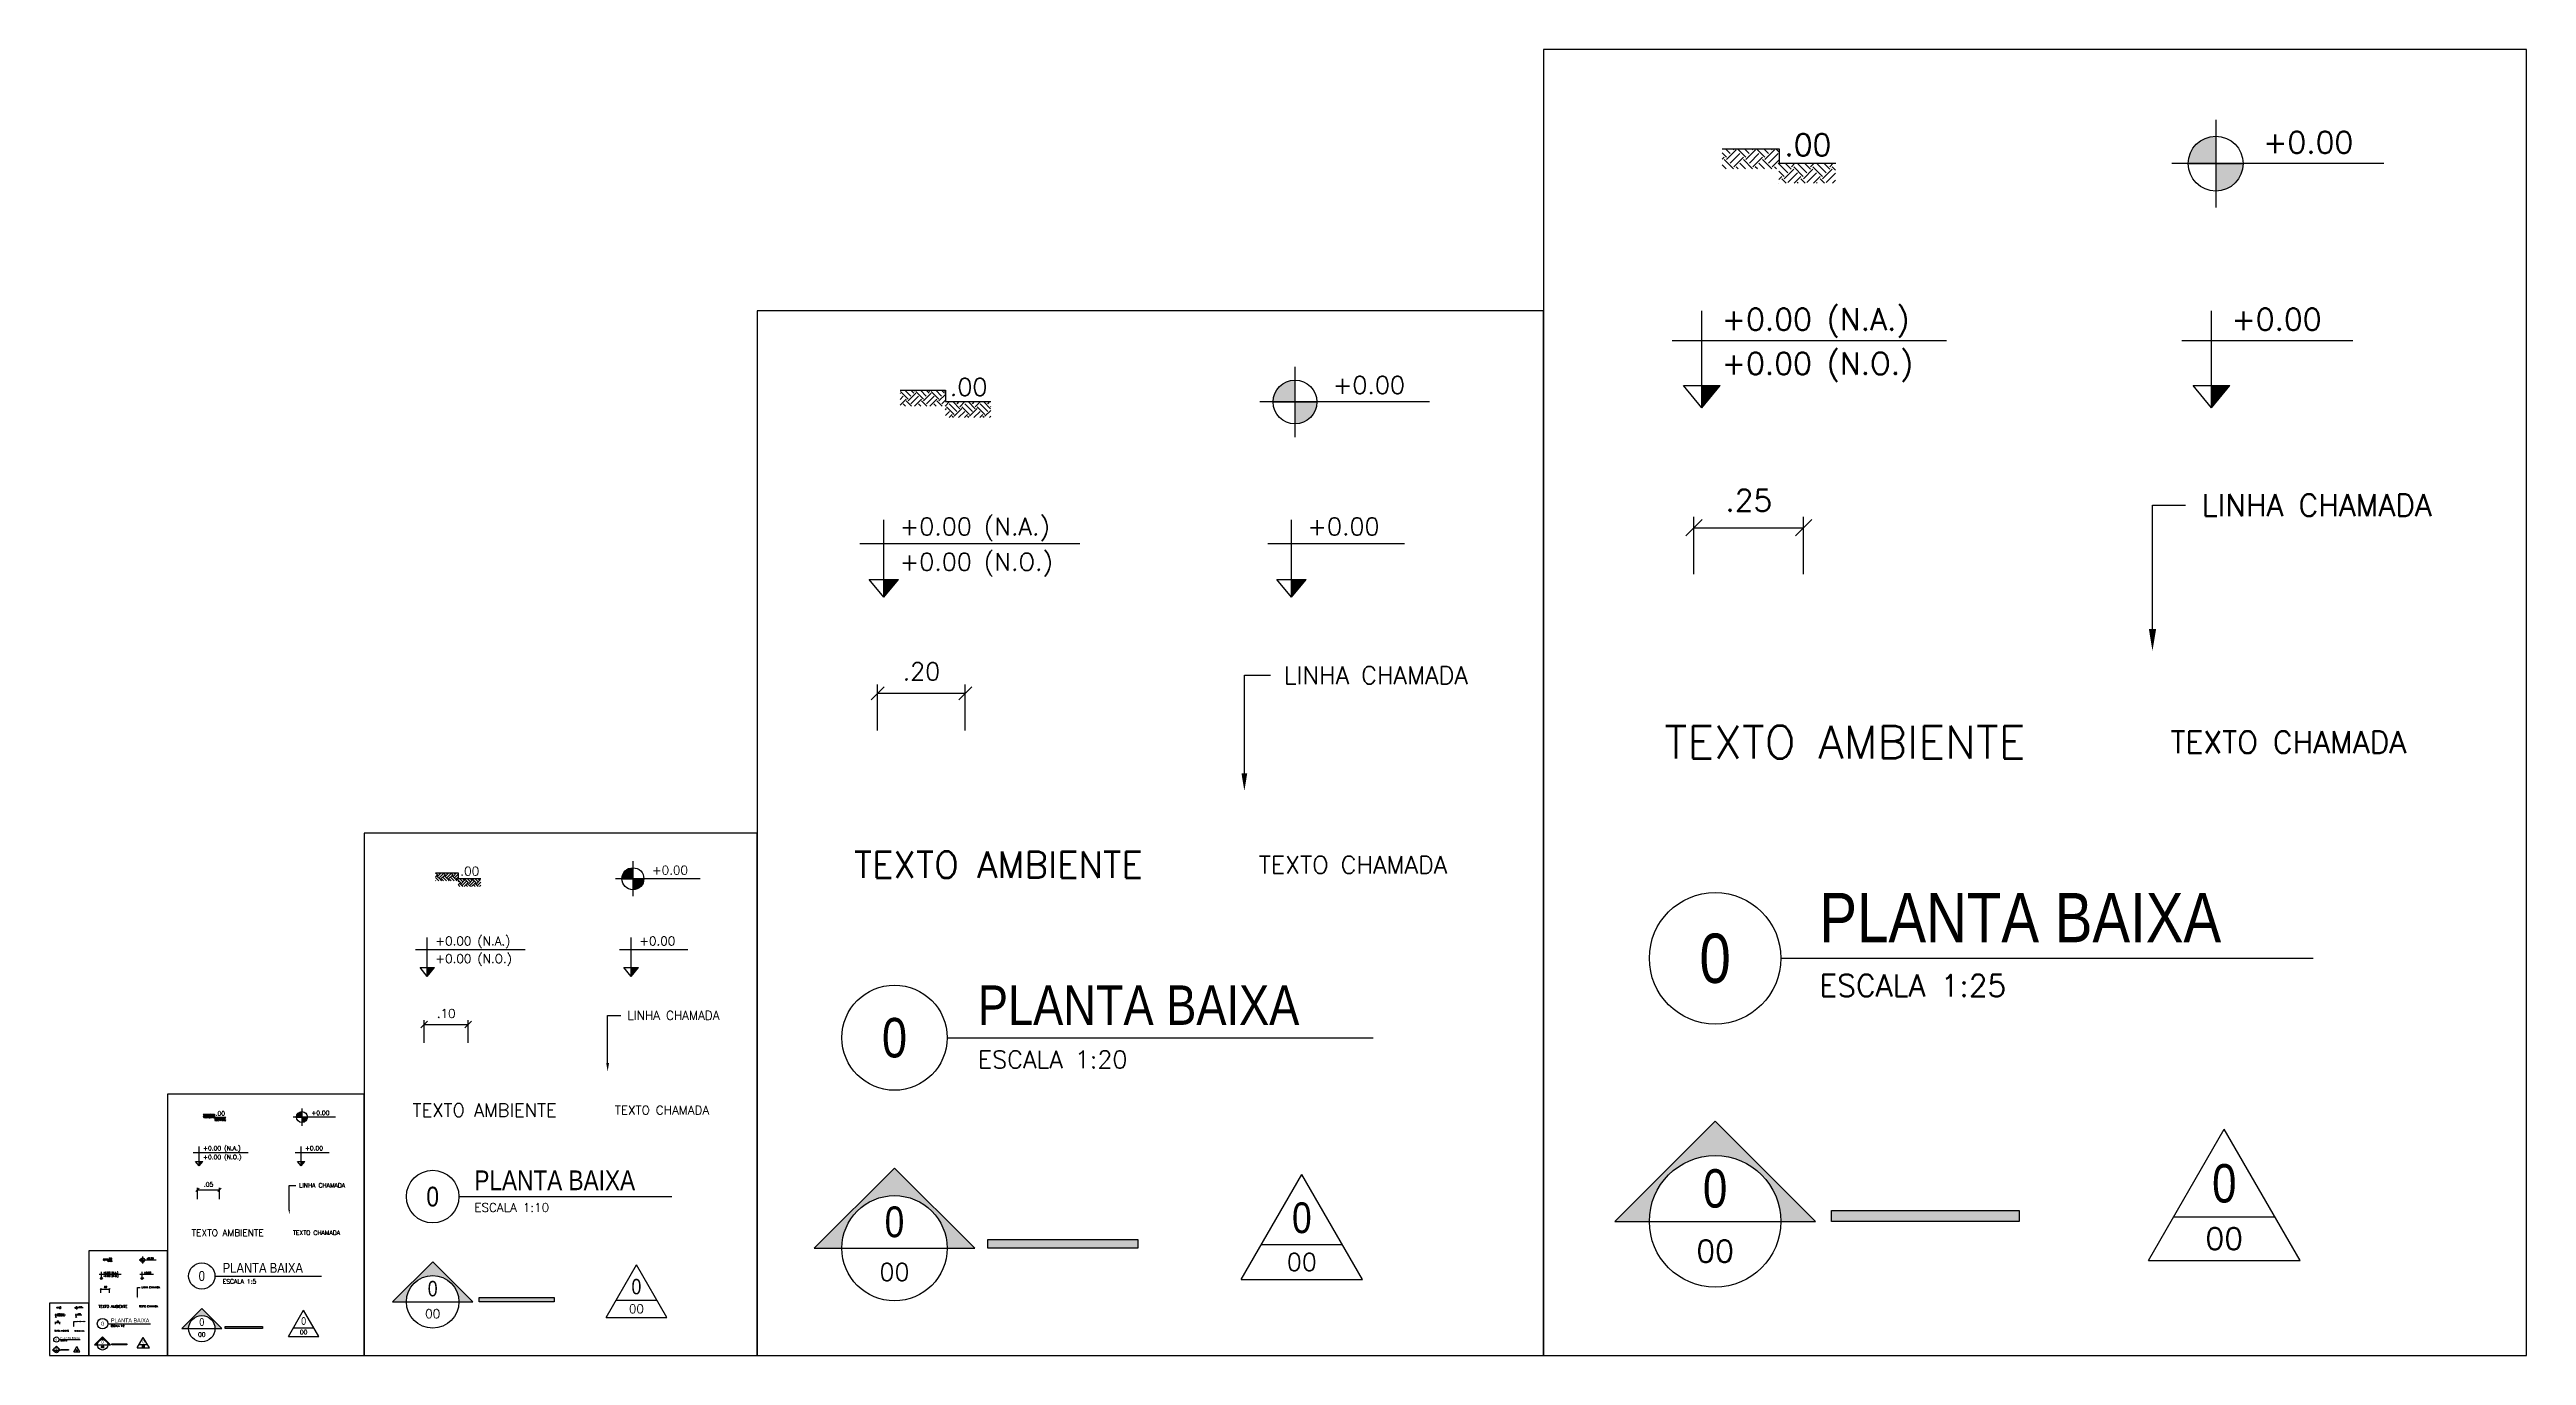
# Model space of a CAD drawing. Header units: millimetres. Extents: x 45003 to 46969, y 6653 to 6979.
# Drawn here: x 45145.95 to 45151.6, y 6860.33 to 6863.31 of the extents above; entities that cross this region are included whole.
import ezdxf
from ezdxf import colors
from ezdxf.entities.mleader import LeaderData, LeaderLine
from ezdxf.enums import TextEntityAlignment as Align
from ezdxf.math import Vec2, Vec3

# ---------------------------------------------------------------- set-up
doc = ezdxf.new("R2010")
doc.units = ezdxf.units.MM
for name, color, linetype in [('ARQ-COTAS', 30, 'Continuous'), ('ARQ-SÍMBOLOS', 2, 'Continuous'), ('ARQ-TEXTO2', 2, 'Continuous'), ('ARQ-TEXTO3', 3, 'Continuous'), ('ARQ-TEXTO4', 4, 'Continuous')]:
    doc.layers.add(name, color=color, linetype=linetype)
doc.styles.add('ARIAL', font='ARIALN.TTF', dxfattribs={"height": 0.18})
doc.styles.add('ROMANS', font='romans.shx')
doc.styles.add('Romans_Anot', font='romans.shx')
doc.dimstyles.new('Escala 1-1', dxfattribs={"dimscale": 0.01, "dimtxt": 0.2, "dimasz": 0.15, "dimexe": 0.1, "dimexo": 0.2, "dimgap": 0.15, "dimtad": 1, "dimzin": 4, "dimdsep": 46, "dimtxsty": 'Romans_Anot', "dimblk": 'OBLIQUE', "dimcen": 0.25, "dimclrd": 256, "dimclre": 256, "dimclrt": 2, "dimadec": 0, "dimazin": 0, "dimtfac": 1, "dimtix": 1, "dimtmove": 2, "dimatfit": 3, "dimfxl": 0, "dimlwd": -1, "dimlwe": -1, "dimarcsym": 0})
doc.dimstyles.new('Escala 1-10', dxfattribs={"dimscale": 0.1, "dimtxt": 0.2, "dimasz": 0.15, "dimexe": 0.1, "dimexo": 0.2, "dimgap": 0.15, "dimtad": 1, "dimzin": 4, "dimdsep": 46, "dimtxsty": 'Romans_Anot', "dimblk": 'OBLIQUE', "dimcen": 0.25, "dimclrd": 256, "dimclre": 256, "dimclrt": 2, "dimadec": 0, "dimazin": 0, "dimtfac": 1, "dimtix": 1, "dimtmove": 2, "dimatfit": 3, "dimfxl": 0, "dimlwd": -1, "dimlwe": -1, "dimarcsym": 0})
doc.dimstyles.new('Escala 1-2', dxfattribs={"dimscale": 0.02, "dimtxt": 0.2, "dimasz": 0.15, "dimexe": 0.1, "dimexo": 0.2, "dimgap": 0.15, "dimtad": 1, "dimzin": 4, "dimdsep": 46, "dimtxsty": 'Romans_Anot', "dimblk": 'OBLIQUE', "dimcen": 0.25, "dimclrd": 256, "dimclre": 256, "dimclrt": 2, "dimadec": 0, "dimazin": 0, "dimtfac": 1, "dimtix": 1, "dimtmove": 2, "dimatfit": 3, "dimfxl": 0, "dimlwd": -1, "dimlwe": -1, "dimarcsym": 0})
doc.dimstyles.new('Escala 1-20', dxfattribs={"dimscale": 0.2, "dimtxt": 0.2, "dimasz": 0.15, "dimexe": 0.1, "dimexo": 0.2, "dimgap": 0.15, "dimtad": 1, "dimzin": 4, "dimdsep": 46, "dimtxsty": 'Romans_Anot', "dimblk": 'OBLIQUE', "dimcen": 0.25, "dimclrd": 256, "dimclre": 256, "dimclrt": 2, "dimadec": 0, "dimazin": 0, "dimtfac": 1, "dimtix": 1, "dimtmove": 2, "dimatfit": 3, "dimfxl": 0, "dimlwd": -1, "dimlwe": -1, "dimarcsym": 0})
doc.dimstyles.new('Escala 1-25', dxfattribs={"dimscale": 0.25, "dimtxt": 0.2, "dimasz": 0.15, "dimexe": 0.1, "dimexo": 0.2, "dimgap": 0.15, "dimtad": 1, "dimzin": 4, "dimdsep": 46, "dimtxsty": 'Romans_Anot', "dimblk": 'OBLIQUE', "dimcen": 0.25, "dimclrd": 256, "dimclre": 256, "dimclrt": 2, "dimadec": 0, "dimazin": 0, "dimtfac": 1, "dimtix": 1, "dimtmove": 2, "dimatfit": 3, "dimfxl": 0, "dimlwd": -1, "dimlwe": -1, "dimarcsym": 0})
doc.dimstyles.new('Escala 1-5', dxfattribs={"dimscale": 0.05, "dimtxt": 0.2, "dimasz": 0.15, "dimexe": 0.1, "dimexo": 0.2, "dimgap": 0.15, "dimtad": 1, "dimzin": 4, "dimdsep": 46, "dimtxsty": 'Romans_Anot', "dimblk": 'OBLIQUE', "dimcen": 0.25, "dimclrd": 256, "dimclre": 256, "dimclrt": 2, "dimadec": 0, "dimazin": 0, "dimtfac": 1, "dimtix": 1, "dimtmove": 2, "dimatfit": 3, "dimfxl": 0, "dimlwd": -1, "dimlwe": -1, "dimarcsym": 0})

msp = doc.modelspace()

# ---------------------------------------------------------------- texts
at = {"layer": 'ARQ-TEXTO2', "attachment_point": 1, "style": 'ROMANS'}
for insert, char_height in [((45150.7909, 6861.7545), 0.05), ((45148.7111, 6861.4697), 0.04), ((45147.2422, 6860.9001), 0.02), ((45146.5077, 6860.6153), 0.01), ((45146.1567, 6860.4444), 0.004), ((45146.0098, 6860.3874), 0.002)]:
    msp.add_mtext('TEXTO CHAMADA', dxfattribs=dict(at, insert=insert, char_height=char_height))
at = {"layer": 'ARQ-TEXTO3', "attachment_point": 5, "style": 'ROMANS'}
for insert, char_height in [((45150.0482, 6861.7297), 0.075), ((45148.1169, 6861.4498), 0.06), ((45146.9451, 6860.8901), 0.03), ((45146.3591, 6860.6103), 0.015), ((45146.0973, 6860.4424), 0.006), ((45145.9801, 6860.3864), 0.003)]:
    msp.add_mtext('TEXTO AMBIENTE', dxfattribs=dict(at, insert=insert, char_height=char_height))

# ---------------------------------------------------------------- blocks, each defined once
blk = doc.blocks.new('_Oblique')
at = {"color": 0, "linetype": 'ByBlock', "lineweight": -2}
blk.add_line((-0.5, -0.5), (0.5, 0.5), dxfattribs=at)
blk = doc.blocks.new('*D32')
at = {"layer": 'ARQ-COTAS', "transparency": 16777216}
for p, q in [((45149.7039, 6862.1126), (45149.7039, 6862.2437)), ((45149.9539, 6862.1126), (45149.9539, 6862.2437)), ((45149.7039, 6862.2187), (45149.9539, 6862.2187))]:
    blk.add_line(p, q, dxfattribs=at)
at = {"layer": 'Defpoints', "color": 0, "transparency": 16777216}
for p in [(45149.9539, 6862.2187), (45149.7039, 6862.0626), (45149.9539, 6862.0626)]:
    blk.add_point(p, dxfattribs=at)
at = {"layer": 'ARQ-COTAS', "transparency": 16777216, "xscale": 0.0375, "yscale": 0.0375, "zscale": 0.0375, "rotation": 180}
blk.add_blockref('_Oblique', (45149.7039, 6862.2187), dxfattribs=at)
at = {"layer": 'ARQ-COTAS', "transparency": 16777216, "xscale": 0.0375, "yscale": 0.0375, "zscale": 0.0375}
blk.add_blockref('_Oblique', (45149.9539, 6862.2187), dxfattribs=at)
at = {"layer": 'ARQ-COTAS', "color": 2, "transparency": 16777216, "insert": (45149.8289, 6862.2812), "char_height": 0.05, "attachment_point": 5, "style": 'Romans_Anot'}
blk.add_mtext('.25', dxfattribs=at)
blk = doc.blocks.new('Nível_Planta')
at = {"layer": 'ARQ-SÍMBOLOS', "ltscale": 0.1}
h = blk.add_hatch(color=1, dxfattribs=at)
h.dxf.hatch_style = 1
h.paths.add_polyline_path([(-0.25, 0), (0, 0), (0, 0.25, 0.414214)])
h.paths.add_polyline_path([(0.25, 0), (0, 0), (0, -0.25, 0.414214)])
at = {"layer": 'ARQ-SÍMBOLOS', "color": 1}
for p, q in [((0, 0.4), (0, -0.4)), ((1.535, 0), (-0.4, 0))]:
    blk.add_line(p, q, dxfattribs=at)
at = {"layer": 'ARQ-SÍMBOLOS', "color": 1, "ltscale": 0.1}
blk.add_line((-0.25, 0), (0.25, 0), dxfattribs=at)
at = {"layer": 'ARQ-SÍMBOLOS', "color": 1}
blk.add_circle((0, 0), 0.25, dxfattribs=at)
at = {"layer": 'ARQ-TEXTO2', "style": 'ROMANS'}
blk.add_attdef('NIVEL-ACABADO', text='', height=0.2, dxfattribs=at).set_placement((0.432, 0.034), align=Align.BOTTOM_LEFT)
blk = doc.blocks.new('Nível_Corte')
at = {"layer": 'ARQ-SÍMBOLOS'}
h = blk.add_hatch(color=1, dxfattribs=at)
h.dxf.hatch_style = 1
h.paths.add_polyline_path([(0.167, 0.202), (0, 0.202), (0, 0)])
at = {"layer": 'ARQ-SÍMBOLOS', "color": 1}
for p, q in [((0, 0), (0, 0.884)), ((-0.271, 0.613), (2.235, 0.613)), ((-0.167, 0.202), (0.167, 0.202)), ((0, 0), (-0.167, 0.202)), ((0, 0), (0.167, 0.202))]:
    blk.add_line(p, q, dxfattribs=at)
at = {"layer": 'ARQ-TEXTO2', "style": 'ROMANS'}
for tag, p in [('NIVEL-ACABADO', (0.182, 0.647)), ('NIVEL-OSSO', (0.182, 0.244))]:
    blk.add_attdef(tag, text='', height=0.2, dxfattribs=at).set_placement(p, align=Align.BOTTOM_LEFT)
blk = doc.blocks.new('Nível_Fachada')
at = {"layer": 'ARQ-SÍMBOLOS'}
h = blk.add_hatch(color=1, dxfattribs=at)
h.dxf.hatch_style = 1
h.paths.add_polyline_path([(0.167, 0.202), (0, 0.202), (0, 0)])
at = {"layer": 'ARQ-SÍMBOLOS', "color": 1}
for p, q in [((0, 0), (0, 0.884)), ((-0.271, 0.613), (1.29, 0.613)), ((-0.167, 0.202), (0.167, 0.202)), ((0, 0), (-0.167, 0.202)), ((0, 0), (0.167, 0.202))]:
    blk.add_line(p, q, dxfattribs=at)
at = {"layer": 'ARQ-TEXTO2', "style": 'ROMANS'}
blk.add_attdef('NIVEL-ACABADO', text='', height=0.2, dxfattribs=at).set_placement((0.182, 0.647), align=Align.BOTTOM_LEFT)
blk = doc.blocks.new('Desnível')
at = {"layer": 'ARQ-SÍMBOLOS', "ltscale": 0.1}
h = blk.add_hatch(dxfattribs=at)
h.set_pattern_fill('EARTH', color=8, scale=0.0195, angle=45)
h.set_pattern_definition([(45, (-400.02996, -104.62736), (0, 0.175114994), [0.123825, -0.123825]), (45, (-400.0628, -104.59453), (0, 0.175114994), [0.123825, -0.123825]), (45, (-400.09563, -104.56169), (0, 0.175114994), [0.123825, -0.123825]), (135, (-400.09563, -104.5398), (-0.175114994, 0), [0.123825, -0.123825]), (135, (-400.0628, -104.50697), (-0.175114994, 0), [0.123825, -0.123825]), (135, (-400.02996, -104.47414), (-0.175114994, 0), [0.123825, -0.123825])])
h.paths.add_polyline_path([(-0.003, 0.13), (-0.52, 0.13), (-0.52, -0.052), (-0.003, -0.052)])
h.paths.add_polyline_path([(0.514, 0), (-0.003, 0), (-0.003, -0.182), (0.514, -0.182)])
at = {"layer": 'ARQ-SÍMBOLOS', "color": 1}
for p, q in [((-0.52, 0.13), (0, 0.13)), ((0, 0.13), (0, 0)), ((0, 0), (0.517, 0))]:
    blk.add_line(p, q, dxfattribs=at)
at = {"layer": 'ARQ-TEXTO2', "style": 'ROMANS'}
blk.add_attdef('DESNIVEL', text='', height=0.2, dxfattribs=at).set_placement((0.048, 0.007), align=Align.BOTTOM_LEFT)
blk = doc.blocks.new('*U11')
at = {"layer": 'ARQ-SÍMBOLOS'}
blk.add_line((0.6, 0), (5.458, 0), dxfattribs=at)
blk.add_circle((0, 0), 0.6, dxfattribs=at)
at = {"layer": 'ARQ-TEXTO2', "style": 'ROMANS'}
blk.add_attdef('ESCALA1', text='', height=0.2, dxfattribs=at).set_placement((0.951, -0.149), align=Align.TOP_LEFT)
at = {"layer": 'ARQ-TEXTO4', "style": 'ARIAL'}
blk.add_attdef('TITULODODESENHO', (0.951, 0.146), '', height=0.45, dxfattribs=at)
blk.add_attdef('0', text='', height=0.45, dxfattribs=at).set_placement((0, 0), align=Align.MIDDLE)
blk = doc.blocks.new('*D34')
at = {"layer": 'ARQ-COTAS', "transparency": 16777216}
for p, q in [((45147.8415, 6861.7562), (45147.8415, 6861.861)), ((45147.8415, 6861.841), (45148.0415, 6861.841)), ((45148.0415, 6861.7562), (45148.0415, 6861.861))]:
    blk.add_line(p, q, dxfattribs=at)
at = {"layer": 'Defpoints', "color": 0, "transparency": 16777216}
for p in [(45148.0415, 6861.841), (45147.8415, 6861.7162), (45148.0415, 6861.7162)]:
    blk.add_point(p, dxfattribs=at)
at = {"layer": 'ARQ-COTAS', "transparency": 16777216, "xscale": 0.03, "yscale": 0.03, "zscale": 0.03, "rotation": 180}
blk.add_blockref('_Oblique', (45147.8415, 6861.841), dxfattribs=at)
at = {"layer": 'ARQ-COTAS', "transparency": 16777216, "xscale": 0.03, "yscale": 0.03, "zscale": 0.03}
blk.add_blockref('_Oblique', (45148.0415, 6861.841), dxfattribs=at)
at = {"layer": 'ARQ-COTAS', "color": 2, "transparency": 16777216, "insert": (45147.9415, 6861.891), "char_height": 0.04, "attachment_point": 5, "style": 'Romans_Anot'}
blk.add_mtext('.20', dxfattribs=at)
blk = doc.blocks.new('*D35')
at = {"layer": 'ARQ-COTAS', "transparency": 16777216}
for p, q in [((45146.8074, 6861.0433), (45146.8074, 6861.0957)), ((45146.8074, 6861.0857), (45146.9074, 6861.0857)), ((45146.9074, 6861.0433), (45146.9074, 6861.0957))]:
    blk.add_line(p, q, dxfattribs=at)
at = {"layer": 'Defpoints', "color": 0, "transparency": 16777216}
for p in [(45146.9074, 6861.0857), (45146.8074, 6861.0233), (45146.9074, 6861.0233)]:
    blk.add_point(p, dxfattribs=at)
at = {"layer": 'ARQ-COTAS', "transparency": 16777216, "xscale": 0.015, "yscale": 0.015, "zscale": 0.015, "rotation": 180}
blk.add_blockref('_Oblique', (45146.8074, 6861.0857), dxfattribs=at)
at = {"layer": 'ARQ-COTAS', "transparency": 16777216, "xscale": 0.015, "yscale": 0.015, "zscale": 0.015}
blk.add_blockref('_Oblique', (45146.9074, 6861.0857), dxfattribs=at)
at = {"layer": 'ARQ-COTAS', "color": 2, "transparency": 16777216, "insert": (45146.8574, 6861.1107), "char_height": 0.02, "attachment_point": 5, "style": 'Romans_Anot'}
blk.add_mtext('.10', dxfattribs=at)
blk = doc.blocks.new('*D26')
at = {"layer": 'ARQ-COTAS', "transparency": 16777216}
for p, q in [((45146.2903, 6860.6869), (45146.2903, 6860.7131)), ((45146.2903, 6860.7081), (45146.3403, 6860.7081)), ((45146.3403, 6860.6869), (45146.3403, 6860.7131))]:
    blk.add_line(p, q, dxfattribs=at)
at = {"layer": 'Defpoints', "color": 0, "transparency": 16777216}
for p in [(45146.3403, 6860.7081), (45146.2903, 6860.6769), (45146.3403, 6860.6769)]:
    blk.add_point(p, dxfattribs=at)
at = {"layer": 'ARQ-COTAS', "transparency": 16777216, "xscale": 0.0075, "yscale": 0.0075, "zscale": 0.0075, "rotation": 180}
blk.add_blockref('_Oblique', (45146.2903, 6860.7081), dxfattribs=at)
at = {"layer": 'ARQ-COTAS', "transparency": 16777216, "xscale": 0.0075, "yscale": 0.0075, "zscale": 0.0075}
blk.add_blockref('_Oblique', (45146.3403, 6860.7081), dxfattribs=at)
at = {"layer": 'ARQ-COTAS', "color": 2, "transparency": 16777216, "insert": (45146.3153, 6860.7206), "char_height": 0.01, "attachment_point": 5, "style": 'Romans_Anot'}
blk.add_mtext('.05', dxfattribs=at)
blk = doc.blocks.new('*D27')
at = {"layer": 'ARQ-COTAS', "transparency": 16777216}
for p, q in [((45146.0697, 6860.473), (45146.0697, 6860.4835)), ((45146.0697, 6860.4815), (45146.0897, 6860.4815)), ((45146.0897, 6860.473), (45146.0897, 6860.4835))]:
    blk.add_line(p, q, dxfattribs=at)
at = {"layer": 'Defpoints', "color": 0, "transparency": 16777216}
for p in [(45146.0897, 6860.4815), (45146.0697, 6860.469), (45146.0897, 6860.469)]:
    blk.add_point(p, dxfattribs=at)
at = {"layer": 'ARQ-COTAS', "transparency": 16777216, "xscale": 0.003, "yscale": 0.003, "zscale": 0.003, "rotation": 180}
blk.add_blockref('_Oblique', (45146.0697, 6860.4815), dxfattribs=at)
at = {"layer": 'ARQ-COTAS', "transparency": 16777216, "xscale": 0.003, "yscale": 0.003, "zscale": 0.003}
blk.add_blockref('_Oblique', (45146.0897, 6860.4815), dxfattribs=at)
at = {"layer": 'ARQ-COTAS', "color": 2, "transparency": 16777216, "insert": (45146.0797, 6860.4865), "char_height": 0.004, "attachment_point": 5, "style": 'Romans_Anot'}
blk.add_mtext('.02', dxfattribs=at)
blk = doc.blocks.new('*D28')
at = {"layer": 'ARQ-COTAS', "transparency": 16777216}
for p, q in [((45145.9663, 6860.4017), (45145.9663, 6860.407)), ((45145.9663, 6860.406), (45145.9763, 6860.406)), ((45145.9763, 6860.4017), (45145.9763, 6860.407))]:
    blk.add_line(p, q, dxfattribs=at)
at = {"layer": 'Defpoints', "color": 0, "transparency": 16777216}
for p in [(45145.9663, 6860.3997), (45145.9763, 6860.406), (45145.9763, 6860.3997)]:
    blk.add_point(p, dxfattribs=at)
at = {"layer": 'ARQ-COTAS', "transparency": 16777216, "xscale": 0.0015, "yscale": 0.0015, "zscale": 0.0015, "rotation": 180}
blk.add_blockref('_Oblique', (45145.9663, 6860.406), dxfattribs=at)
at = {"layer": 'ARQ-COTAS', "transparency": 16777216, "xscale": 0.0015, "yscale": 0.0015, "zscale": 0.0015}
blk.add_blockref('_Oblique', (45145.9763, 6860.406), dxfattribs=at)
at = {"layer": 'ARQ-COTAS', "color": 2, "transparency": 16777216, "insert": (45145.9713, 6860.4085), "char_height": 0.002, "attachment_point": 5, "style": 'Romans_Anot'}
blk.add_mtext('.01', dxfattribs=at)
blk = doc.blocks.new('Símbolo_Corte')
at = {"layer": 'ARQ-SÍMBOLOS'}
h = blk.add_hatch(color=256, dxfattribs=at)
h.dxf.hatch_style = 1
h.paths.add_polyline_path([(0, 0.915), (-0.915, 0), (-0.6, 0, -1), (0.6, 0), (0.915, 0)])
at = {"layer": 'ARQ-SÍMBOLOS', "ltscale": 0.1}
blk.add_hatch(color=256, dxfattribs=at).paths.add_polyline_path([(1.063, 0.1), (2.775, 0.1), (2.775, 0), (1.063, 0)])
at = {"layer": 'ARQ-SÍMBOLOS'}
for p, q in [((-0.915, 0), (-0.6, 0)), ((0.6, 0), (0.915, 0))]:
    blk.add_line(p, q, dxfattribs=at)
at = {"layer": 'ARQ-SÍMBOLOS', "color": 4}
blk.add_line((-0.6, 0), (0.6, 0), dxfattribs=at)
at = {"layer": 'ARQ-SÍMBOLOS'}
blk.add_lwpolyline([(-0.915, 0), (0, 0.915), (0.915, 0)], dxfattribs=at)
blk.add_lwpolyline([(1.063, 0.1), (2.775, 0.1), (2.775, 0), (1.063, 0)], close=True, dxfattribs=at)
blk.add_circle((0, 0), 0.6, dxfattribs=at)
at = {"layer": 'ARQ-TEXTO2', "style": 'ROMANS'}
blk.add_attdef('NUMERO-FOLHA', text='', height=0.2, dxfattribs=at).set_placement((0, -0.271), align=Align.MIDDLE_CENTER)
at = {"layer": 'ARQ-TEXTO4', "style": 'ARIAL'}
blk.add_attdef('NUMERO-DESENHO-NA-FOLHA', text='', height=0.35, dxfattribs=at).set_placement((0, 0.301), align=Align.MIDDLE_CENTER)
blk = doc.blocks.new('Símbolo_Fachada')
at = {"layer": 'ARQ-SÍMBOLOS', "ltscale": 0.1}
for p, q in [((-0.693, -0.399), (0, 0.801)), ((0.693, -0.399), (0, 0.801)), ((-0.693, -0.399), (0.693, -0.399))]:
    blk.add_line(p, q, dxfattribs=at)
at = {"layer": 'ARQ-SÍMBOLOS', "color": 4, "ltscale": 0.1}
blk.add_line((-0.463, 0), (0.463, 0), dxfattribs=at)
at = {"layer": 'ARQ-TEXTO2', "style": 'ROMANS'}
blk.add_attdef('NUMERO-FOLHA', text='', height=0.2, dxfattribs=at).set_placement((0, -0.199), align=Align.MIDDLE_CENTER)
at = {"layer": 'ARQ-TEXTO4', "style": 'ARIAL'}
blk.add_attdef('NUMERO-DESENHO-NA-FOLHA', text='', height=0.35, dxfattribs=at).set_placement((0, 0.306), align=Align.MIDDLE_CENTER)

# ---------------------------------------------------------------- dimensions: what is measured, and where the dimension line sits
at = {"layer": 'ARQ-COTAS'}
for base, p1, p2, dimstyle, picture, middle in [((45149.9539, 6862.2187), (45149.7039, 6862.0626), (45149.9539, 6862.0626), 'Escala 1-25', '*D32', (45149.8289, 6862.2812)), ((45148.0415, 6861.841), (45147.8415, 6861.7162), (45148.0415, 6861.7162), 'Escala 1-20', '*D34', (45147.9415, 6861.891)), ((45146.9074, 6861.0857), (45146.8074, 6861.0233), (45146.9074, 6861.0233), 'Escala 1-10', '*D35', (45146.8574, 6861.1107)), ((45146.3403, 6860.7081), (45146.2903, 6860.6769), (45146.3403, 6860.6769), 'Escala 1-5', '*D26', (45146.3153, 6860.7206)), ((45146.0897, 6860.4815), (45146.0697, 6860.469), (45146.0897, 6860.469), 'Escala 1-2', '*D27', (45146.0797, 6860.4865)), ((45145.9763, 6860.406), (45145.9663, 6860.3997), (45145.9763, 6860.3997), 'Escala 1-1', '*D28', (45145.9713, 6860.4085))]:
    dim = msp.add_linear_dim(base=base, p1=p1, p2=p2, dimstyle=dimstyle, dxfattribs=at)
    dim.commit()
    dim.dimension.update_dxf_attribs({"geometry": picture, "text_midpoint": middle})

# ---------------------------------------------------------------- linework, layer by layer
for points in [[(45149.3607, 6860.3304), (45151.6029, 6860.3304), (45151.6029, 6863.3097), (45149.3607, 6863.3097)], [(45147.567, 6860.3304), (45149.3607, 6860.3304), (45149.3607, 6862.7138), (45147.567, 6862.7138)], [(45146.6701, 6860.3304), (45147.567, 6860.3304), (45147.567, 6861.5221), (45146.6701, 6861.5221)], [(45146.2216, 6860.3304), (45146.6701, 6860.3304), (45146.6701, 6860.9263), (45146.2216, 6860.9263)], [(45146.0423, 6860.3304), (45146.2216, 6860.3304), (45146.2216, 6860.5688), (45146.0423, 6860.5688)], [(45145.9526, 6860.3304), (45146.0423, 6860.3304), (45146.0423, 6860.4496), (45145.9526, 6860.4496)]]:
    msp.add_lwpolyline(points, close=True)

# ---------------------------------------------------------------- block references
at = {"layer": 'ARQ-SÍMBOLOS'}
for name, p, xscale, yscale, zscale, values in [('Nível_Planta', (45150.894, 6863.0494), 0.25, 0.25, 0.25, {'NIVEL-ACABADO': '+0.00'}), ('Desnível', (45149.898, 6863.0504), 0.25, 0.25, 0.25, {'DESNIVEL': '.00'}), ('Nível_Corte', (45149.7215, 6862.4926), 0.25, 0.25, 0.25, {'NIVEL-OSSO': '+0.00 (N.O.)', 'NIVEL-ACABADO': '+0.00 (N.A.)'}), ('Nível_Fachada', (45150.8842, 6862.4926), 0.25, 0.25, 0.25, {'NIVEL-ACABADO': '+0.00 '}), ('Nível_Planta', (45148.7936, 6862.5056), 0.2, 0.2, 0.2, {'NIVEL-ACABADO': '+0.00'}), ('Desnível', (45147.9968, 6862.5064), 0.2, 0.2, 0.2, {'DESNIVEL': '.00'}), ('Nível_Corte', (45147.8556, 6862.0602), 0.2, 0.2, 0.2, {'NIVEL-OSSO': '+0.00 (N.O.)', 'NIVEL-ACABADO': '+0.00 (N.A.)'}), ('Nível_Fachada', (45148.7857, 6862.0602), 0.2, 0.2, 0.2, {'NIVEL-ACABADO': '+0.00 '}), ('Desnível', (45146.885, 6861.4184), 0.1, 0.1, 0.1, {'DESNIVEL': '.00'}), ('Nível_Planta', (45147.2834, 6861.418), 0.1, 0.1, 0.1, {'NIVEL-ACABADO': '+0.00'}), ('*U11', (45149.7521, 6861.2366), 0.25, 0.25, 0.25, {'ESCALA1': 'ESCALA 1:25', '0': '0', 'TITULODODESENHO': 'PLANTA BAIXA'}), ('Nível_Corte', (45146.8144, 6861.1953), 0.1, 0.1, 0.1, {'NIVEL-OSSO': '+0.00 (N.O.)', 'NIVEL-ACABADO': '+0.00 (N.A.)'}), ('Nível_Fachada', (45147.2795, 6861.1953), 0.1, 0.1, 0.1, {'NIVEL-ACABADO': '+0.00 '}), ('*U11', (45147.8801, 6861.0554), 0.2, 0.2, 0.2, {'ESCALA1': 'ESCALA 1:20', '0': '0', 'TITULODODESENHO': 'PLANTA BAIXA'}), ('Desnível', (45146.3291, 6860.8744), 0.05, 0.05, 0.05, {'DESNIVEL': '.00'}), ('Nível_Planta', (45146.5283, 6860.8742), 0.05, 0.05, 0.05, {'NIVEL-ACABADO': '+0.00'}), ('Nível_Corte', (45146.2938, 6860.7629), 0.05, 0.05, 0.05, {'NIVEL-OSSO': '+0.00 (N.O.)', 'NIVEL-ACABADO': '+0.00 (N.A.)'}), ('Nível_Fachada', (45146.5263, 6860.7629), 0.05, 0.05, 0.05, {'NIVEL-ACABADO': '+0.00 '}), ('*U11', (45146.8266, 6860.6929), 0.1, 0.1, 0.1, {'ESCALA1': 'ESCALA 1:10', '0': '0', 'TITULODODESENHO': 'PLANTA BAIXA'}), ('Desnível', (45146.0853, 6860.548), 0.02, 0.02, 0.02, {'DESNIVEL': '.00'}), ('Nível_Planta', (45146.1649, 6860.548), 0.02, 0.02, 0.02, {'NIVEL-ACABADO': '+0.00'}), ('*U11', (45146.2999, 6860.5117), 0.05, 0.05, 0.05, {'ESCALA1': 'ESCALA 1:5', '0': '0', 'TITULODODESENHO': 'PLANTA BAIXA'}), ('Nível_Corte', (45146.0711, 6860.5034), 0.02, 0.02, 0.02, {'NIVEL-OSSO': '+0.00 (N.O.)', 'NIVEL-ACABADO': '+0.00 (N.A.)'}), ('Nível_Fachada', (45146.1641, 6860.5034), 0.02, 0.02, 0.02, {'NIVEL-ACABADO': '+0.00 '}), ('Nível_Corte', (45145.967, 6860.4169), 0.01, 0.01, 0.01, {'NIVEL-OSSO': '+0.00 (N.O.)', 'NIVEL-ACABADO': '+0.00 (N.A.)'}), ('Desnível', (45145.9741, 6860.4392), 0.01, 0.01, 0.01, {'DESNIVEL': '.00'}), ('Nível_Planta', (45146.0139, 6860.4392), 0.01, 0.01, 0.01, {'NIVEL-ACABADO': '+0.00'}), ('Nível_Fachada', (45146.0135, 6860.4169), 0.01, 0.01, 0.01, {'NIVEL-ACABADO': '+0.00 '}), ('*U11', (45145.9682, 6860.3667), 0.01, 0.01, 0.01, {'ESCALA1': 'ESCALA 1:1', '0': '0', 'TITULODODESENHO': 'PLANTA BAIXA'}), ('*U11', (45146.0736, 6860.4029), 0.02, 0.02, 0.02, {'ESCALA1': 'ESCALA 1:2', '0': '0', 'TITULODODESENHO': 'PLANTA BAIXA'})]:
    msp.add_blockref(name, p, dxfattribs=dict(at, xscale=xscale, yscale=yscale, zscale=zscale)).add_auto_attribs(values)
at = {"layer": 'ARQ-SÍMBOLOS', "ltscale": 0.03}
for name, p, xscale, yscale, zscale in [('Símbolo_Corte', (45149.7521, 6860.6363), 0.25, 0.25, 0.25), ('Símbolo_Fachada', (45150.9136, 6860.6467), 0.25, 0.25, 0.25), ('Símbolo_Corte', (45147.8801, 6860.5751), 0.2, 0.2, 0.2), ('Símbolo_Fachada', (45148.8093, 6860.5834), 0.2, 0.2, 0.2), ('Símbolo_Corte', (45146.8266, 6860.4528), 0.1, 0.1, 0.1), ('Símbolo_Fachada', (45147.2913, 6860.4569), 0.1, 0.1, 0.1), ('Símbolo_Corte', (45146.2999, 6860.3916), 0.05, 0.05, 0.05), ('Símbolo_Fachada', (45146.5322, 6860.3937), 0.05, 0.05, 0.05), ('Símbolo_Corte', (45146.0736, 6860.3549), 0.02, 0.02, 0.02), ('Símbolo_Fachada', (45146.1665, 6860.3557), 0.02, 0.02, 0.02), ('Símbolo_Corte', (45145.9682, 6860.3427), 0.01, 0.01, 0.01), ('Símbolo_Fachada', (45146.0147, 6860.3431), 0.01, 0.01, 0.01)]:
    msp.add_blockref(name, p, dxfattribs=dict(at, xscale=xscale, yscale=yscale, zscale=zscale)).add_auto_attribs({'NUMERO-FOLHA': '00', 'NUMERO-DESENHO-NA-FOLHA': '0'})

msp.set_redraw_order([(e.dxf.handle, doc.entitydb.next_handle()) for e in msp.query("TEXT MTEXT ATTDEF DIMENSION ARC_DIMENSION")])  # texts and dimensions are drawn at this point

# ---------------------------------------------------------------- leaders
at = {"layer": 'ARQ-COTAS'}
ml = msp.add_multileader_mtext('Standard', dxfattribs=at)
ml.set_content('LINHA CHAMADA', color=2, style='Romans_Anot')
ml.set_leader_properties(color=256, linetype='ByLayer', lineweight=-1)
ml.build(insert=Vec2(0, 0))
ml.multileader.update_dxf_attribs({"dogleg_length": 0.3, "arrow_head_size": 0.05, "scale": 0.25})
ctx = ml.context
ctx.base_point, ctx.scale, ctx.char_height, ctx.arrow_head_size, ctx.landing_gap_size, ctx.plane_origin = Vec3(45150.8248, 6862.2701), 0.25, 0.05, 0.05, 0.0375, Vec3(45150.7498, 6861.9377)
notes = []
notes.append((ctx, [(0, (1, 1, 0), (45150.7498, 6862.2701), (1, 0), 0.075, [(0, [(45150.7498, 6861.9377)], 0, [])])]))
ctx.mtext.insert, ctx.mtext.flow_direction = Vec3(45150.8623, 6862.2951), 5
ml = msp.add_multileader_mtext('Standard', dxfattribs=at)
ml.set_content('LINHA CHAMADA', color=2, style='Romans_Anot')
ml.set_leader_properties(color=256, linetype='ByLayer', lineweight=-1)
ml.build(insert=Vec2(0, 0))
ml.multileader.update_dxf_attribs({"dogleg_length": 0.3, "arrow_head_size": 0.04, "scale": 0.2})
ctx = ml.context
ctx.base_point, ctx.scale, ctx.char_height, ctx.arrow_head_size, ctx.landing_gap_size, ctx.plane_origin = Vec3(45148.7382, 6861.8822), 0.2, 0.04, 0.04, 0.03, Vec3(45148.6782, 6861.6185)
notes.append((ctx, [(0, (1, 1, 0), (45148.6782, 6861.8822), (1, 0), 0.06, [(0, [(45148.6782, 6861.6185)], 0, [])])]))
ctx.mtext.insert, ctx.mtext.flow_direction = Vec3(45148.7682, 6861.9022), 5
ml = msp.add_multileader_mtext('Standard', dxfattribs=at)
ml.set_content('LINHA CHAMADA', color=2, style='Romans_Anot')
ml.set_leader_properties(color=256, linetype='ByLayer', lineweight=-1)
ml.build(insert=Vec2(0, 0))
ml.multileader.update_dxf_attribs({"dogleg_length": 0.3, "arrow_head_size": 0.02, "scale": 0.1})
ctx = ml.context
ctx.base_point, ctx.scale, ctx.char_height, ctx.arrow_head_size, ctx.landing_gap_size, ctx.plane_origin = Vec3(45147.2557, 6861.1063), 0.1, 0.02, 0.02, 0.015, Vec3(45147.2257, 6860.9779)
notes.append((ctx, [(0, (1, 1, 0), (45147.2257, 6861.1063), (1, 0), 0.03, [(0, [(45147.2257, 6860.9779)], 0, [])])]))
ctx.mtext.insert, ctx.mtext.flow_direction = Vec3(45147.2707, 6861.1163), 5
ml = msp.add_multileader_mtext('Standard', dxfattribs=at)
ml.set_content('LINHA CHAMADA', color=2, style='Romans_Anot')
ml.set_leader_properties(color=256, linetype='ByLayer', lineweight=-1)
ml.build(insert=Vec2(0, 0))
ml.multileader.update_dxf_attribs({"dogleg_length": 0.3, "arrow_head_size": 0.01, "scale": 0.05})
ctx = ml.context
ctx.base_point, ctx.scale, ctx.char_height, ctx.arrow_head_size, ctx.landing_gap_size, ctx.plane_origin = Vec3(45146.5145, 6860.7184), 0.05, 0.01, 0.01, 0.0075, Vec3(45146.4995, 6860.6521)
notes.append((ctx, [(0, (1, 1, 0), (45146.4995, 6860.7184), (1, 0), 0.015, [(0, [(45146.4995, 6860.6521)], 0, [])])]))
ctx.mtext.insert, ctx.mtext.flow_direction = Vec3(45146.522, 6860.7234), 5
ml = msp.add_multileader_mtext('Standard', dxfattribs=at)
ml.set_content('LINHA CHAMADA', color=2, style='Romans_Anot')
ml.set_leader_properties(color=256, linetype='ByLayer', lineweight=-1)
ml.build(insert=Vec2(0, 0))
ml.multileader.update_dxf_attribs({"dogleg_length": 0.3, "arrow_head_size": 0.004, "scale": 0.02})
ctx = ml.context
ctx.base_point, ctx.scale, ctx.char_height, ctx.arrow_head_size, ctx.landing_gap_size, ctx.plane_origin = Vec3(45146.1594, 6860.4856), 0.02, 0.004, 0.004, 0.003, Vec3(45146.1534, 6860.4596)
notes.append((ctx, [(0, (1, 1, 0), (45146.1534, 6860.4856), (1, 0), 0.006, [(0, [(45146.1534, 6860.4596)], 0, [])])]))
ctx.mtext.insert, ctx.mtext.flow_direction = Vec3(45146.1624, 6860.4876), 5
ml = msp.add_multileader_mtext('Standard', dxfattribs=at)
ml.set_content('LINHA CHAMADA', color=2, style='Romans_Anot')
ml.set_leader_properties(color=256, linetype='ByLayer', lineweight=-1)
ml.build(insert=Vec2(0, 0))
ml.multileader.update_dxf_attribs({"dogleg_length": 0.3, "arrow_head_size": 0.002, "scale": 0.01})
ctx = ml.context
ctx.base_point, ctx.scale, ctx.char_height, ctx.arrow_head_size, ctx.landing_gap_size, ctx.plane_origin = Vec3(45146.0111, 6860.408), 0.01, 0.002, 0.002, 0.0015, Vec3(45146.0081, 6860.3949)
notes.append((ctx, [(0, (1, 1, 0), (45146.0081, 6860.408), (1, 0), 0.003, [(0, [(45146.0081, 6860.3949)], 0, [])])]))
ctx.mtext.insert, ctx.mtext.flow_direction = Vec3(45146.0126, 6860.409), 5
for ctx, leaders in notes:
    for number, flags, end, landing, length, lines in leaders:
        leader = LeaderData()
        leader.index, (leader.has_last_leader_line, leader.has_dogleg_vector, leader.attachment_direction) = number, flags
        leader.last_leader_point, leader.dogleg_vector, leader.dogleg_length = Vec3(end), Vec3(landing), length
        for number, points, colour, breaks in lines:
            line = LeaderLine()
            line.index, line.vertices, line.color, line.breaks = number, Vec3.list(points), colors.encode_raw_color(colour), breaks
            leader.lines.append(line)
        ctx.leaders.append(leader)

doc.saveas('drawing.dxf')
